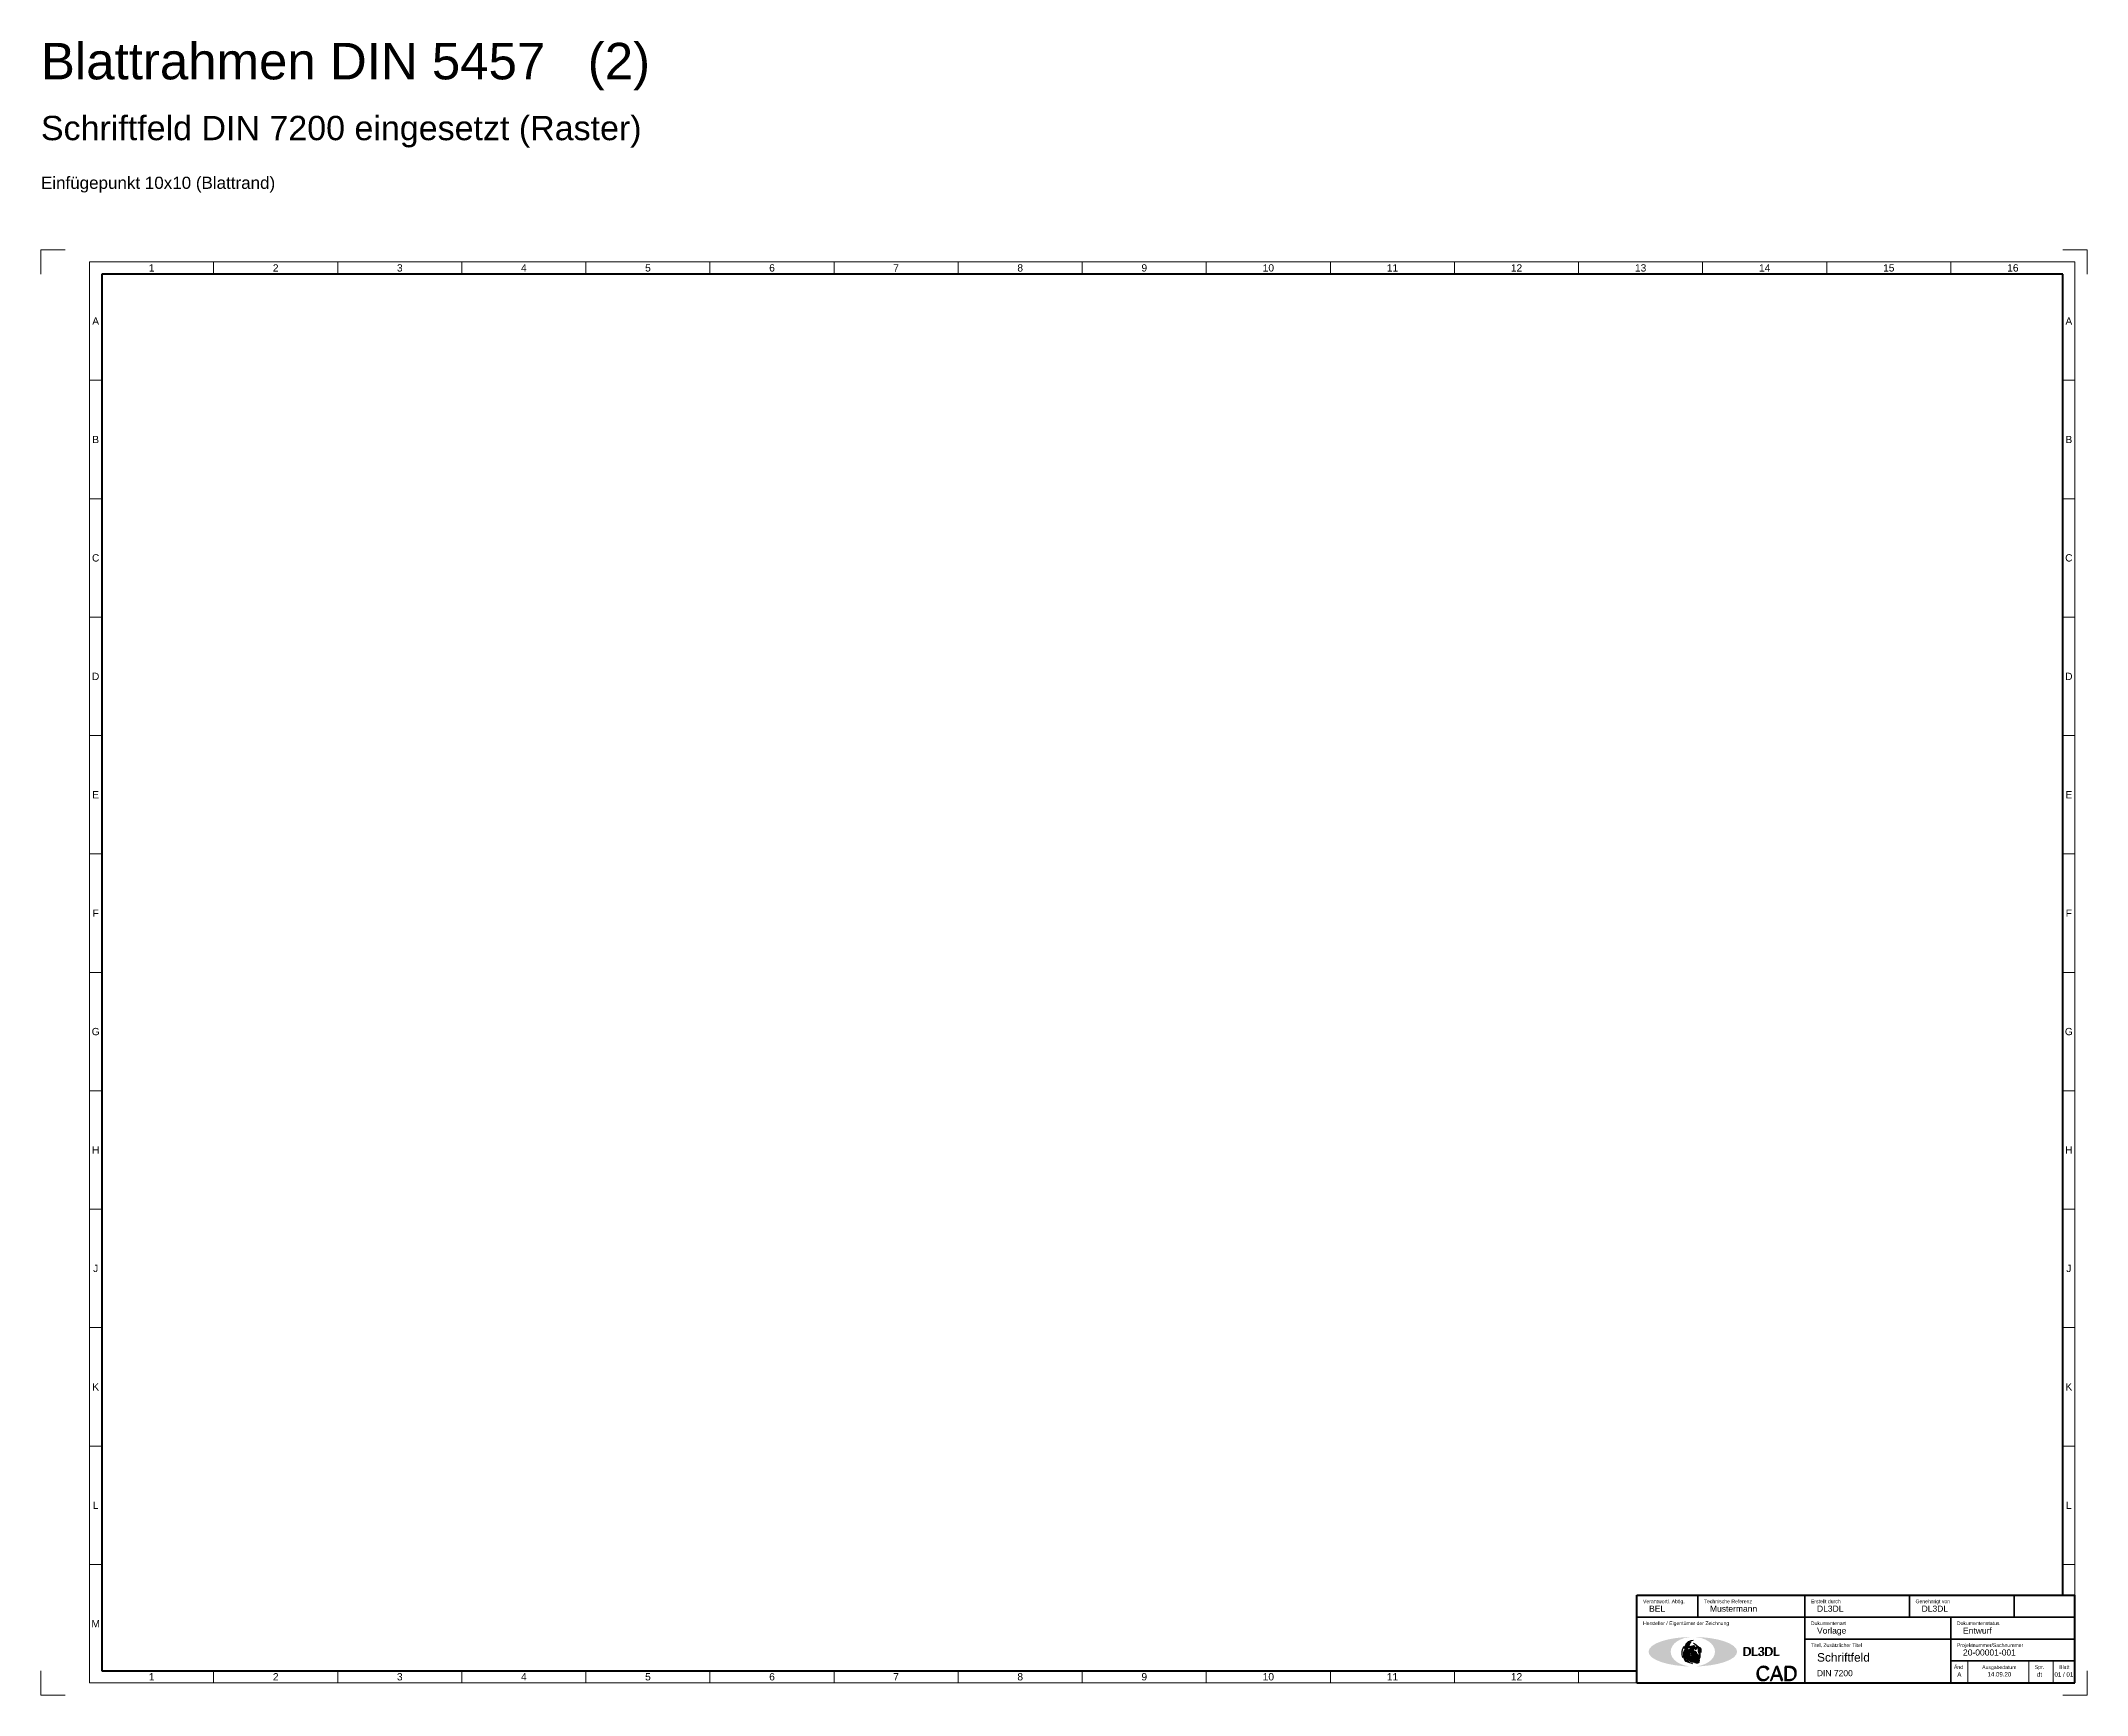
# Model space of a CAD drawing. Header units: millimetres. Extents: x 633 to 4785, y -1154 to 2521.
# Drawn here: x 1886 to 2727, y 880 to 1560 of the extents above; entities that cross this region are included whole.
import ezdxf
from ezdxf.enums import TextEntityAlignment as Align

# ---------------------------------------------------------------- set-up
doc = ezdxf.new("R2010")
doc.units = ezdxf.units.MM
doc.header["$LTSCALE"] = 5
doc.linetypes.add('AUSGEZOGEN', pattern=[0])
for name, color, linetype, lineweight, true_color in [('_Blattschnitt', 1, 'Continuous', 5, 0xff0000), ('_Legende', 7, 'Continuous', 5, 0x000000), ('_PK_0.18mm', 4, 'Continuous', 18, 0x00ffff), ('_PK_0.35mm', 4, 'Continuous', 35, 0x00ffff), ('_PK_0.70mm', 30, 'Continuous', 70, 0xff7f00), ('_PK_Text_ausgefüllt', 3, 'Continuous', 5, 0x00ff00), ('_PK_Text_Vorgabe', 1, 'Continuous', 5, 0xff0000), ('_Raster_0.18mm', 94, 'Continuous', 18, 0x008000), ('_Raster_1.00mm', 5, 'Continuous', 100, 0x0000ff), ('_Raster_Einteilung', 7, 'Continuous', 18, 0x000000), ('_Raster_txt', 7, 'Continuous', 5, 0x000000), ('pfoenix', 5, 'Continuous', 5, 0x0000ff)]:
    doc.layers.add(name, color=color, linetype=linetype, lineweight=lineweight, true_color=true_color)
for name, color, linetype, true_color in [('Logo', 5, 'Continuous', 0x0000ff), ('Logo Text', 1, 'Continuous', 0xff0000), ('Logo_a', 1, 'Continuous', 0xff0000), ('Logo_b', 30, 'Continuous', 0xff7f00), ('Logo_c', 12, 'Continuous', 0xaa0000)]:
    doc.layers.add(name, color=color, linetype=linetype, true_color=true_color)
doc.styles.add('textstyle1188', font='')
doc.styles.add('textstyle1189', font='')
doc.styles.add('textstyle1190', font='')
doc.styles.add('textstyle1502', font='')
doc.styles.add('textstyle1503', font='')
doc.styles.add('textstyle1504', font='')
doc.styles.add('textstyle1505', font='')
doc.styles.add('textstyle1506', font='')
doc.styles.add('textstyle1507', font='')
doc.styles.add('textstyle1508', font='')
doc.styles.add('textstyle1509', font='')
doc.styles.add('textstyle1510', font='')
doc.styles.add('textstyle1511', font='')
doc.styles.add('textstyle1512', font='')
doc.styles.add('textstyle1513', font='')
doc.styles.add('textstyle1514', font='')
doc.styles.add('textstyle1515', font='')
doc.styles.add('textstyle1516', font='')
doc.styles.add('textstyle1517', font='')
doc.styles.add('textstyle1518', font='')
doc.styles.add('textstyle1519', font='')
doc.styles.add('textstyle1520', font='')
doc.styles.add('textstyle1521', font='')
doc.styles.add('textstyle1522', font='')
doc.styles.add('textstyle1523', font='')
doc.styles.add('textstyle1524', font='')
doc.styles.add('textstyle1525', font='')
doc.styles.add('textstyle1526', font='')
doc.styles.add('textstyle1527', font='')
doc.styles.add('textstyle1528', font='')
doc.styles.add('textstyle1529', font='')
doc.styles.add('textstyle1530', font='')
doc.styles.add('textstyle1531', font='')
doc.styles.add('textstyle1532', font='')
doc.styles.add('textstyle1533', font='')
doc.styles.add('textstyle1534', font='')
doc.styles.add('textstyle1535', font='')
doc.styles.add('textstyle1536', font='')
doc.styles.add('textstyle1537', font='')
doc.styles.add('textstyle1538', font='')
doc.styles.add('textstyle1539', font='')
doc.styles.add('textstyle1540', font='')
doc.styles.add('textstyle1541', font='')
doc.styles.add('textstyle1542', font='')
doc.styles.add('textstyle1543', font='')
doc.styles.add('textstyle1544', font='')
doc.styles.add('textstyle1545', font='')
doc.styles.add('textstyle1546', font='')
doc.styles.add('textstyle1547', font='')
doc.styles.add('textstyle1548', font='')
doc.styles.add('textstyle1549', font='')
doc.styles.add('textstyle1550', font='')
doc.styles.add('textstyle1551', font='')
doc.styles.add('textstyle1552', font='')
doc.styles.add('textstyle50', font='')
doc.styles.add('textstyle51', font='')
doc.styles.add('textstyle52', font='')
doc.styles.add('textstyle53', font='')
doc.styles.add('textstyle54', font='')
doc.styles.add('textstyle55', font='')
doc.styles.add('textstyle56', font='')
doc.styles.add('textstyle57', font='')
doc.styles.add('textstyle58', font='')
doc.styles.add('textstyle59', font='')
doc.styles.add('textstyle60', font='')
doc.styles.add('textstyle61', font='')
doc.styles.add('textstyle62', font='')
doc.styles.add('textstyle63', font='')
doc.styles.add('textstyle64', font='')
doc.styles.add('textstyle65', font='')
doc.styles.add('textstyle66', font='')
doc.styles.add('textstyle67', font='')
doc.styles.add('textstyle68', font='')
doc.styles.add('textstyle69', font='')
doc.styles.add('textstyle70', font='')
doc.styles.add('textstyle71', font='')
doc.styles.add('textstyle72', font='')
doc.styles.add('textstyle73', font='')
doc.styles.add('textstyle74', font='')
doc.styles.add('textstyle75', font='')
doc.styles.add('textstyle76', font='')
doc.styles.add('textstyle77', font='')
doc.styles.add('textstyle78', font='')
doc.styles.add('textstyle79', font='')
doc.styles.get('textstyle1188').set_extended_font_data('Arial')
doc.styles.get('textstyle1189').set_extended_font_data('Arial')
doc.styles.get('textstyle1190').set_extended_font_data('Arial')
doc.styles.get('textstyle1502').set_extended_font_data('Arial')
doc.styles.get('textstyle1503').set_extended_font_data('Arial')
doc.styles.get('textstyle1504').set_extended_font_data('Arial')
doc.styles.get('textstyle1505').set_extended_font_data('Arial')
doc.styles.get('textstyle1506').set_extended_font_data('Arial')
doc.styles.get('textstyle1507').set_extended_font_data('Arial')
doc.styles.get('textstyle1508').set_extended_font_data('Arial')
doc.styles.get('textstyle1509').set_extended_font_data('Arial')
doc.styles.get('textstyle1510').set_extended_font_data('Arial')
doc.styles.get('textstyle1511').set_extended_font_data('Arial')
doc.styles.get('textstyle1512').set_extended_font_data('Arial')
doc.styles.get('textstyle1513').set_extended_font_data('Arial')
doc.styles.get('textstyle1514').set_extended_font_data('Arial')
doc.styles.get('textstyle1515').set_extended_font_data('Arial')
doc.styles.get('textstyle1516').set_extended_font_data('Arial')
doc.styles.get('textstyle1517').set_extended_font_data('Arial')
doc.styles.get('textstyle1518').set_extended_font_data('Arial')
doc.styles.get('textstyle1519').set_extended_font_data('Arial')
doc.styles.get('textstyle1520').set_extended_font_data('Arial')
doc.styles.get('textstyle1521').set_extended_font_data('Arial')
doc.styles.get('textstyle1522').set_extended_font_data('Arial')
doc.styles.get('textstyle1523').set_extended_font_data('Arial')
doc.styles.get('textstyle1524').set_extended_font_data('Arial')
doc.styles.get('textstyle1525').set_extended_font_data('Arial')
doc.styles.get('textstyle1526').set_extended_font_data('Arial')
doc.styles.get('textstyle1527').set_extended_font_data('Arial')
doc.styles.get('textstyle1528').set_extended_font_data('Arial')
doc.styles.get('textstyle1529').set_extended_font_data('Arial')
doc.styles.get('textstyle1530').set_extended_font_data('Arial')
doc.styles.get('textstyle1531').set_extended_font_data('Arial')
doc.styles.get('textstyle1532').set_extended_font_data('Arial')
doc.styles.get('textstyle1533').set_extended_font_data('Arial')
doc.styles.get('textstyle1534').set_extended_font_data('Arial')
doc.styles.get('textstyle1535').set_extended_font_data('Arial')
doc.styles.get('textstyle1536').set_extended_font_data('Arial')
doc.styles.get('textstyle1537').set_extended_font_data('Arial')
doc.styles.get('textstyle1538').set_extended_font_data('Arial')
doc.styles.get('textstyle1539').set_extended_font_data('Arial')
doc.styles.get('textstyle1540').set_extended_font_data('Arial')
doc.styles.get('textstyle1541').set_extended_font_data('Arial')
doc.styles.get('textstyle1542').set_extended_font_data('Arial')
doc.styles.get('textstyle1543').set_extended_font_data('Arial')
doc.styles.get('textstyle1544').set_extended_font_data('Arial')
doc.styles.get('textstyle1545').set_extended_font_data('Arial')
doc.styles.get('textstyle1546').set_extended_font_data('Arial')
doc.styles.get('textstyle1547').set_extended_font_data('Arial')
doc.styles.get('textstyle1548').set_extended_font_data('Arial')
doc.styles.get('textstyle1549').set_extended_font_data('Arial')
doc.styles.get('textstyle1550').set_extended_font_data('Arial')
doc.styles.get('textstyle1551').set_extended_font_data('Arial')
doc.styles.get('textstyle1552').set_extended_font_data('Arial')
doc.styles.get('textstyle50').set_extended_font_data('Arial')
doc.styles.get('textstyle51').set_extended_font_data('Arial')
doc.styles.get('textstyle52').set_extended_font_data('Arial')
doc.styles.get('textstyle53').set_extended_font_data('Arial')
doc.styles.get('textstyle54').set_extended_font_data('Arial')
doc.styles.get('textstyle55').set_extended_font_data('Arial')
doc.styles.get('textstyle56').set_extended_font_data('Arial')
doc.styles.get('textstyle57').set_extended_font_data('Arial')
doc.styles.get('textstyle58').set_extended_font_data('Arial')
doc.styles.get('textstyle59').set_extended_font_data('Arial')
doc.styles.get('textstyle60').set_extended_font_data('Arial')
doc.styles.get('textstyle61').set_extended_font_data('Arial')
doc.styles.get('textstyle62').set_extended_font_data('Arial')
doc.styles.get('textstyle63').set_extended_font_data('Arial')
doc.styles.get('textstyle64').set_extended_font_data('Arial')
doc.styles.get('textstyle65').set_extended_font_data('Arial')
doc.styles.get('textstyle66').set_extended_font_data('Arial')
doc.styles.get('textstyle67').set_extended_font_data('Arial')
doc.styles.get('textstyle68').set_extended_font_data('Arial')
doc.styles.get('textstyle69').set_extended_font_data('Arial')
doc.styles.get('textstyle70').set_extended_font_data('Arial')
doc.styles.get('textstyle71').set_extended_font_data('Arial')
doc.styles.get('textstyle72').set_extended_font_data('Arial')
doc.styles.get('textstyle73').set_extended_font_data('Arial')
doc.styles.get('textstyle74').set_extended_font_data('Arial')
doc.styles.get('textstyle75').set_extended_font_data('Arial')
doc.styles.get('textstyle76').set_extended_font_data('URW Chancery L')
doc.styles.get('textstyle77').set_extended_font_data('URW Chancery L')
doc.styles.get('textstyle78').set_extended_font_data('URW Chancery L')
doc.styles.get('textstyle79').set_extended_font_data('URW Chancery L')

msp = doc.modelspace()

# ---------------------------------------------------------------- texts
at = {"layer": '_Legende', "attachment_point": 1}
for s, insert, char_height, style in [('Blattrahmen DIN 5457   (2)', (1886.38, 1559.29), 15, 'textstyle1190'), ('Schriftfeld DIN 7200 eingesetzt (Raster)', (1886.38, 1529.29), 10, 'textstyle1188'), ('Einfügepunkt 10x10 (Blattrand)', (1886.38, 1504.29), 5, 'textstyle1189')]:
    msp.add_mtext(s, dxfattribs=dict(at, insert=insert, char_height=char_height, style=style))
at = {"layer": '_PK_Text_ausgefüllt', "linetype": 'AUSGEZOGEN', "lineweight": 5}
for s, height, style, p in [('BEL', 2.5, 'textstyle72', (2547.38, 915.79)), ('Mustermann', 2.5, 'textstyle73', (2572.38, 915.79)), ('DL3DL', 2.5, 'textstyle70', (2616.38, 915.79)), ('DL3DL', 2.5, 'textstyle71', (2659.38, 915.79)), ('Vorlage', 2.5, 'textstyle75', (2616.38, 906.79)), ('Entwurf', 2.5, 'textstyle74', (2676.38, 906.79)), ('Schriftfeld', 3.5, 'textstyle68', (2616.38, 895.79)), ('20-00001-001', 2.5, 'textstyle67', (2676.38, 897.79)), ('DIN 7200', 2.5, 'textstyle69', (2616.34, 889.29))]:
    msp.add_text(s, height=height, dxfattribs=dict(at, style=style)).set_placement(p, align=Align.MIDDLE_LEFT)
for s, style, p in [('A', 'textstyle66', (2674.89, 888.8)), ('14.09.20', 'textstyle65', (2691.34, 888.83)), ('dt', 'textstyle64', (2707.84, 888.77)), ('01 / 01', 'textstyle63', (2717.84, 888.77))]:
    msp.add_text(s, height=1.8, dxfattribs=dict(at, style=style)).set_placement(p, align=Align.MIDDLE_CENTER)
at = {"layer": '_PK_Text_Vorgabe', "linetype": 'AUSGEZOGEN', "lineweight": 5}
for s, style, p in [('Verantwortl. Abtlg.', 'textstyle62', (2544.88, 918.79)), ('Technische Referenz', 'textstyle61', (2569.88, 918.79)), ('Erstellt durch', 'textstyle60', (2613.88, 918.79)), ('Genehmigt von', 'textstyle57', (2656.88, 918.79)), ('Hersteller / Eigentümer der Zeichnung', 'textstyle58', (2544.88, 909.79)), ('Dukumentenart', 'textstyle59', (2613.88, 909.79)), ('Dokumentenstatus', 'textstyle56', (2673.88, 909.79)), ('Titel, Zusätzlicher Titel', 'textstyle55', (2613.88, 900.79)), ('Projektnummer/Sachnummer', 'textstyle54', (2673.88, 900.79)), ('Änd', 'textstyle53', (2672.67, 891.8)), ('Ausgabedatum', 'textstyle52', (2684.26, 891.72)), ('Spr.', 'textstyle51', (2705.88, 891.79)), ('Blatt', 'textstyle50', (2715.88, 891.79))]:
    msp.add_text(s, height=1.5, dxfattribs=dict(at, style=style)).set_placement(p, align=Align.MIDDLE_LEFT)
at = {"layer": '_Raster_txt', "char_height": 3, "attachment_point": 5}
for s, insert, style in [('1', (1931.88, 1466.79), 'textstyle1526'), ('2', (1982.88, 1466.79), 'textstyle1527'), ('3', (2033.88, 1466.79), 'textstyle1528'), ('4', (2084.88, 1466.79), 'textstyle1529'), ('5', (2135.88, 1466.79), 'textstyle1530'), ('6', (2186.88, 1466.79), 'textstyle1531'), ('7', (2237.88, 1466.79), 'textstyle1532'), ('8', (2288.88, 1466.79), 'textstyle1533'), ('9', (2339.88, 1466.79), 'textstyle1534'), ('10', (2390.88, 1466.79), 'textstyle1535'), ('11', (2441.88, 1466.79), 'textstyle1536'), ('12', (2492.88, 1466.79), 'textstyle1537'), ('13', (2543.88, 1466.79), 'textstyle1538'), ('14', (2594.88, 1466.79), 'textstyle1539'), ('15', (2645.88, 1466.79), 'textstyle1540'), ('16', (2696.88, 1466.79), 'textstyle1541'), ('A', (1908.88, 1444.95), 'textstyle1514'), ('A', (2719.88, 1444.95), 'textstyle1552'), ('B', (1908.88, 1396.29), 'textstyle1513'), ('B', (2719.88, 1396.29), 'textstyle1551'), ('C', (1908.88, 1347.62), 'textstyle1512'), ('C', (2719.88, 1347.62), 'textstyle1550'), ('D', (1908.88, 1298.95), 'textstyle1511'), ('D', (2719.88, 1298.95), 'textstyle1549'), ('E', (1908.88, 1250.29), 'textstyle1510'), ('E', (2719.88, 1250.29), 'textstyle1548'), ('F', (1908.88, 1201.62), 'textstyle1509'), ('F', (2719.88, 1201.62), 'textstyle1547'), ('G', (1908.88, 1152.95), 'textstyle1508'), ('G', (2719.88, 1152.95), 'textstyle1546'), ('H', (1908.88, 1104.29), 'textstyle1507'), ('H', (2719.88, 1104.29), 'textstyle1545'), ('J', (1908.88, 1055.62), 'textstyle1506'), ('J', (2719.88, 1055.62), 'textstyle1544'), ('K', (1908.88, 1006.95), 'textstyle1505'), ('K', (2719.88, 1006.95), 'textstyle1543'), ('L', (1908.88, 958.29), 'textstyle1504'), ('L', (2719.88, 958.29), 'textstyle1542'), ('M', (1908.88, 909.62), 'textstyle1503'), ('1', (1931.88, 887.79), 'textstyle1502'), ('2', (1982.88, 887.79), 'textstyle1515'), ('3', (2033.88, 887.79), 'textstyle1516'), ('4', (2084.88, 887.79), 'textstyle1517'), ('5', (2135.88, 887.79), 'textstyle1518'), ('6', (2186.88, 887.79), 'textstyle1519'), ('7', (2237.88, 887.79), 'textstyle1520'), ('8', (2288.88, 887.79), 'textstyle1521'), ('9', (2339.88, 887.79), 'textstyle1522'), ('10', (2390.88, 887.79), 'textstyle1523'), ('11', (2441.88, 887.79), 'textstyle1524'), ('12', (2492.88, 887.79), 'textstyle1525')]:
    msp.add_mtext(s, dxfattribs=dict(at, insert=insert, style=style))
at = {"layer": 'Logo', "attachment_point": 5}
for s, insert, char_height, style in [('DL3DL\\P', (2593.25, 898.11), 3.641, 'textstyle78'), ('CAD\\P', (2599.63, 888.95), 6.069, 'textstyle76')]:
    msp.add_mtext(s, dxfattribs=dict(at, insert=insert, char_height=char_height, style=style))
at = {"layer": 'Logo Text', "attachment_point": 5}
for s, insert, char_height, style in [('DL3DL\\P', (2593.61, 898.22), 3.641, 'textstyle79'), ('CAD\\P', (2599.91, 889.28), 6.069, 'textstyle77')]:
    msp.add_mtext(s, dxfattribs=dict(at, insert=insert, char_height=char_height, style=style))

# ---------------------------------------------------------------- hatches: boundary and pattern name
at = {"layer": 'Logo_a'}
h = msp.add_hatch(color=256, dxfattribs=at)
edge = h.paths.add_edge_path()
edge.add_ellipse((2565.34, 898.11), major_axis=(15.17, 0), ratio=0.4, start_angle=0, end_angle=360)
edge = h.paths.add_edge_path()
edge.add_ellipse((2565.34, 898.11), major_axis=(12.14, 0), ratio=0.5, start_angle=0, end_angle=360)
at = {"layer": 'Logo_b'}
h = msp.add_hatch(color=256, dxfattribs=at)
edge = h.paths.add_edge_path()
edge.add_ellipse((2565.34, 898.11), major_axis=(12.14, 0), ratio=0.5, start_angle=0, end_angle=360)
edge = h.paths.add_edge_path()
edge.add_ellipse((2565.34, 898.11), major_axis=(9.1, 0), ratio=0.666667, start_angle=0, end_angle=360)
at = {"layer": 'Logo_c'}
h = msp.add_hatch(color=256, dxfattribs=at)
edge = h.paths.add_edge_path()
edge.add_ellipse((2565.34, 898.11), major_axis=(15.17, 0), ratio=0.4, start_angle=0, end_angle=360)
edge = h.paths.add_edge_path()
edge.add_ellipse((2565.34, 898.11), major_axis=(18.21, 0), ratio=0.333333, start_angle=0, end_angle=360)
at = {"layer": 'pfoenix'}
h = msp.add_hatch(color=256, dxfattribs=at)
edge = h.paths.add_edge_path()
edge.add_spline(control_points=[(2561.79, 900.21), (2560.11, 898.61), (2560.92, 895.93), (2561.28, 895.75)], knot_values=[0, 0, 0, 0, 1, 1, 1, 1], degree=3, periodic=0)
edge.add_spline(control_points=[(2561.28, 895.75), (2561.17, 895.84), (2560.36, 898.53), (2561.79, 900.21)], knot_values=[0, 0, 0, 0, 1, 1, 1, 1], degree=3, periodic=0)
h = msp.add_hatch(color=256, dxfattribs=at)
edge = h.paths.add_edge_path()
edge.add_spline(control_points=[(2564.07, 897.31), (2564.49, 897.05), (2564.19, 896.55), (2564.19, 896.55), (2564.19, 896.55), (2564.3, 896.3), (2564.96, 896.29), (2564.86, 896.9), (2564.73, 897.31), (2564.19, 897.86), (2563.75, 898.22), (2563.59, 898.71), (2563.91, 899.22), (2564.44, 899.56), (2564.53, 899.7), (2564.46, 899.88), (2564.16, 899.87), (2563.89, 899.8), (2563.67, 899.92), (2563.72, 900.29), (2564.07, 900.47), (2564.08, 900.48), (2564.08, 900.47), (2563.98, 900.31), (2563.83, 900.19), (2563.96, 900.08), (2564.36, 900.19), (2564.83, 900.45), (2565.68, 900.63), (2565.99, 900.59), (2566.03, 900.51), (2566.07, 900.24), (2565.97, 900.01), (2566.39, 900.06), (2566.68, 899.93), (2566.92, 899.68), (2566.86, 899.28), (2566.58, 898.93), (2566.47, 898.84), (2566.47, 898.84), (2566.44, 899.05), (2566.37, 899.27), (2566.12, 899.32), (2565.78, 899.26), (2565.62, 898.93), (2565.64, 898.51), (2565.95, 898.38), (2566.57, 898.17), (2566.86, 897.79)], knot_values=[0, 0, 0, 0, 1, 2, 3, 4, 5, 6, 7, 8, 9, 10, 11, 12, 13, 14, 15, 16, 17, 18, 19, 20, 21, 22, 23, 24, 25, 26, 27, 28, 29, 30, 31, 32, 33, 34, 35, 36, 37, 38, 39, 40, 41, 42, 43, 44, 45, 46, 46, 46, 46], degree=3, periodic=0)
edge.add_spline(control_points=[(2566.86, 897.79), (2567.14, 897.3), (2567.34, 896.61), (2567.23, 895.95), (2566.99, 895.35), (2566.77, 894.98), (2566.77, 894.98), (2567.49, 895.42), (2567.69, 896.16), (2567.68, 896.72), (2567.61, 896.88), (2567.82, 896.5), (2567.85, 895.83), (2567.71, 895.41), (2567.13, 894.33), (2566.52, 893.93), (2565.83, 893.74), (2565, 893.73), (2564.48, 893.99), (2564.48, 893.99), (2564.48, 893.99)], knot_values=[0, 0, 0, 0, 1, 2, 3, 4, 5, 6, 7, 8, 9, 10, 11, 12, 13, 14, 15, 16, 17, 18, 18, 18, 18], degree=3, periodic=0)
edge.add_spline(control_points=[(2564.48, 893.99), (2564.48, 893.99), (2564.42, 893.95), (2560.36, 898.61), (2564.56, 901.97)], knot_values=[0, 0, 0, 0, 1, 2, 2, 2, 2], degree=3, periodic=0)
edge.add_spline(control_points=[(2564.56, 901.97), (2562.72, 899.57), (2564.07, 897.31), (2564.07, 897.31), (2564.07, 897.31), (2564.07, 897.31), (2564.07, 897.31)], knot_values=[0, 0, 0, 0, 1, 2, 3, 4, 4, 4, 4], degree=3, periodic=0)
h = msp.add_hatch(color=256, dxfattribs=at)
edge = h.paths.add_edge_path()
edge.add_spline(control_points=[(2563.94, 902.04), (2561.86, 897.99), (2563.8, 893.77), (2563.79, 893.75), (2563.79, 893.75), (2560.78, 898.05), (2563.94, 902.04), (2563.94, 902.04), (2563.94, 902.04)], knot_values=[0, 0, 0, 0, 1, 2, 3, 4, 5, 6, 6, 6, 6], degree=3, periodic=0)
h = msp.add_hatch(color=256, dxfattribs=at)
edge = h.paths.add_edge_path()
edge.add_spline(control_points=[(2565.64, 902.8), (2562.85, 902.12), (2561.83, 899.45), (2561.83, 899.45)], knot_values=[0, 0, 0, 0, 1, 1, 1, 1], degree=3, periodic=0)
edge.add_spline(control_points=[(2561.83, 899.45), (2561.86, 899.65), (2562.24, 902.79), (2565.64, 902.8)], knot_values=[0, 0, 0, 0, 1, 1, 1, 1], degree=3, periodic=0)
h = msp.add_hatch(color=256, dxfattribs=at)
edge = h.paths.add_edge_path()
edge.add_spline(control_points=[(2567.49, 898.82), (2567.55, 898.48), (2567.59, 898.21), (2567.62, 897.79), (2567.63, 897.46), (2567.62, 897.46), (2567.62, 897.46), (2567.77, 897.91), (2567.77, 898.43), (2567.66, 899.37), (2567.36, 900.23), (2567.11, 900.65), (2566.4, 901.23), (2565.45, 901.65), (2565.45, 901.65), (2565.45, 901.65)], knot_values=[0, 0, 0, 0, 1, 2, 3, 4, 5, 6, 7, 8, 9, 10, 11, 12, 13, 13, 13, 13], degree=3, periodic=0)
edge.add_spline(control_points=[(2565.45, 901.65), (2566.02, 901.36), (2566.34, 901.03), (2566.68, 900.6), (2567.02, 900.15), (2567.35, 899.43), (2567.49, 898.82)], knot_values=[0, 0, 0, 0, 1, 2, 3, 4, 4, 4, 4], degree=3, periodic=0)
h = msp.add_hatch(color=256, dxfattribs=at)
edge = h.paths.add_edge_path()
edge.add_spline(control_points=[(2568.4, 896.56), (2568.37, 896.03), (2568.21, 895.31), (2567.98, 894.91), (2567.48, 894.44), (2567.2, 894.17), (2567.19, 894.17), (2567.4, 894.53), (2567.68, 894.98), (2567.84, 895.41), (2567.85, 895.83), (2567.66, 896.79)], knot_values=[0, 0, 0, 0, 1, 2, 3, 4, 5, 6, 7, 8, 9, 9, 9, 9], degree=3, periodic=0)
edge.add_spline(control_points=[(2567.66, 896.79), (2567.93, 896.93), (2567.98, 897.22), (2568.01, 898.11), (2567.96, 898.9), (2567.94, 899.33), (2567.67, 900.19), (2567.5, 900.3), (2567.98, 899.69), (2568.13, 899.27), (2568.3, 898.68), (2568.38, 898.1), (2568.42, 897.3), (2568.4, 896.56)], knot_values=[0, 0, 0, 0, 1, 2, 3, 4, 5, 6, 7, 8, 9, 10, 11, 11, 11, 11], degree=3, periodic=0)
h = msp.add_hatch(color=256, dxfattribs=at)
edge = h.paths.add_edge_path()
edge.add_spline(control_points=[(2568.77, 897.77), (2568.76, 898.33), (2568.69, 898.69), (2568.6, 899.11), (2568.43, 899.45), (2568.06, 899.98), (2568.06, 899.98), (2568.06, 899.98)], knot_values=[0, 0, 0, 0, 1, 2, 3, 4, 5, 5, 5, 5], degree=3, periodic=0)
edge.add_spline(control_points=[(2568.06, 899.98), (2568.94, 899.55), (2568.77, 897.77), (2568.77, 897.77), (2568.77, 897.77)], knot_values=[0, 0, 0, 0, 1, 2, 2, 2, 2], degree=3, periodic=0)
h = msp.add_hatch(color=256, dxfattribs=at)
edge = h.paths.add_edge_path()
edge.add_spline(control_points=[(2561.59, 898.53), (2561.69, 894.56), (2565.15, 893.19), (2565.15, 893.19), (2565.15, 893.19), (2561.27, 894.15), (2561.62, 898.48), (2561.62, 898.48), (2561.59, 898.53)], knot_values=[0, 0, 0, 0, 1, 2, 3, 4, 5, 6, 6, 6, 6], degree=3, periodic=0)
h = msp.add_hatch(color=256, dxfattribs=at)
edge = h.paths.add_edge_path()
edge.add_spline(control_points=[(2566.25, 893.56), (2566.62, 893.41), (2567.25, 893.4), (2567.59, 893.49), (2567.9, 893.84), (2568.09, 894.31), (2568.12, 894.67), (2568.15, 894.83), (2568.15, 894.83), (2568.15, 894.83), (2568.03, 894.51), (2567.93, 894.4), (2567.68, 894.09), (2567.41, 893.91), (2567.15, 893.8), (2566.76, 893.68), (2566.38, 893.65), (2566.25, 893.65), (2566.11, 893.66), (2566.11, 893.65), (2566.11, 893.65), (2566.19, 893.59), (2566.25, 893.56), (2566.25, 893.56), (2566.25, 893.56)], knot_values=[0, 0, 0, 0, 1, 2, 3, 4, 5, 6, 7, 8, 9, 10, 11, 12, 13, 14, 15, 16, 17, 18, 19, 20, 21, 22, 22, 22, 22], degree=3, periodic=0)

# ---------------------------------------------------------------- linework, layer by layer
at = {"layer": '_Blattschnitt'}
for p, q in [((1886.38, 1474.29), (1896.38, 1474.29)), ((1886.38, 1474.29), (1886.38, 1464.29)), ((2727.38, 1474.29), (2717.38, 1474.29)), ((2727.38, 1474.29), (2727.38, 1464.29)), ((1886.38, 880.29), (1886.38, 890.29)), ((2727.38, 880.29), (2727.38, 890.29)), ((1886.38, 880.29), (1896.38, 880.29)), ((2727.38, 880.29), (2717.38, 880.29))]:
    msp.add_line(p, q, dxfattribs=at)
at = {"layer": '_PK_0.18mm', "linetype": 'AUSGEZOGEN', "lineweight": 18}
for p, q in [((2678.38, 885.29), (2678.38, 894.29)), ((2703.38, 885.29), (2703.38, 894.29)), ((2713.38, 885.29), (2713.38, 894.29))]:
    msp.add_line(p, q, dxfattribs=at)
at = {"layer": '_PK_0.35mm', "linetype": 'AUSGEZOGEN'}
for p, q in [((2567.38, 912.29), (2567.38, 921.29)), ((2611.38, 885.29), (2611.38, 921.29)), ((2654.38, 912.29), (2654.38, 921.29)), ((2697.38, 912.29), (2697.38, 921.29)), ((2542.38, 912.29), (2722.38, 912.29)), ((2671.38, 885.29), (2671.38, 912.29)), ((2611.38, 903.29), (2722.38, 903.29)), ((2671.38, 894.29), (2722.38, 894.29))]:
    msp.add_line(p, q, dxfattribs=at)
at = {"layer": '_PK_0.70mm', "linetype": 'AUSGEZOGEN', "lineweight": 70}
for p, q in [((2542.38, 921.29), (2722.38, 921.29)), ((2542.38, 885.29), (2542.38, 921.29)), ((2722.38, 885.29), (2722.38, 921.29)), ((2542.38, 885.29), (2722.38, 885.29))]:
    msp.add_line(p, q, dxfattribs=at)
at = {"layer": '_Raster_0.18mm'}
for p, q in [((2722.38, 1469.29), (1906.38, 1469.29)), ((1906.38, 1469.29), (1906.38, 885.29)), ((2722.38, 921.29), (2722.38, 1469.29)), ((1906.38, 885.29), (2542.38, 885.29))]:
    msp.add_line(p, q, dxfattribs=at)
at = {"layer": '_Raster_1.00mm'}
for p, q in [((2717.38, 1464.29), (1911.38, 1464.29)), ((1911.38, 1464.29), (1911.38, 890.29)), ((2717.38, 921.29), (2717.38, 1464.29)), ((1911.38, 890.29), (2542.38, 890.29))]:
    msp.add_line(p, q, dxfattribs=at)
at = {"layer": '_Raster_Einteilung'}
for p, q in [((1957.38, 1469.29), (1957.38, 1464.29)), ((2008.38, 1469.29), (2008.38, 1464.29)), ((2059.38, 1469.29), (2059.38, 1464.29)), ((2110.38, 1469.29), (2110.38, 1464.29)), ((2161.38, 1469.29), (2161.38, 1464.29)), ((2212.38, 1469.29), (2212.38, 1464.29)), ((2263.38, 1469.29), (2263.38, 1464.29)), ((2314.38, 1469.29), (2314.38, 1464.29)), ((2365.38, 1469.29), (2365.38, 1464.29)), ((2416.38, 1469.29), (2416.38, 1464.29)), ((2467.38, 1469.29), (2467.38, 1464.29)), ((2518.38, 1469.29), (2518.38, 1464.29)), ((2569.38, 1469.29), (2569.38, 1464.29)), ((2620.38, 1469.29), (2620.38, 1464.29)), ((2671.38, 1469.29), (2671.38, 1464.29)), ((1906.38, 1420.62), (1911.38, 1420.62)), ((2717.38, 1420.62), (2722.38, 1420.62)), ((1906.38, 1371.95), (1911.38, 1371.95)), ((2717.38, 1371.95), (2722.38, 1371.95)), ((1906.38, 1323.29), (1911.38, 1323.29)), ((2717.38, 1323.29), (2722.38, 1323.29)), ((1906.38, 1274.62), (1911.38, 1274.62)), ((2717.38, 1274.62), (2722.38, 1274.62)), ((1906.38, 1225.95), (1911.38, 1225.95)), ((2717.38, 1225.95), (2722.38, 1225.95)), ((1906.38, 1177.29), (1911.38, 1177.29)), ((2717.38, 1177.29), (2722.38, 1177.29)), ((1906.38, 1128.62), (1911.38, 1128.62)), ((2717.38, 1128.62), (2722.38, 1128.62)), ((1906.38, 1079.95), (1911.38, 1079.95)), ((2717.38, 1079.95), (2722.38, 1079.95)), ((1906.38, 1031.29), (1911.38, 1031.29)), ((2717.38, 1031.29), (2722.38, 1031.29)), ((1906.38, 982.62), (1911.38, 982.62)), ((2717.38, 982.62), (2722.38, 982.62)), ((1906.38, 933.95), (1911.38, 933.95)), ((2717.38, 933.95), (2722.38, 933.95)), ((1957.38, 890.29), (1957.38, 885.29)), ((2008.38, 890.29), (2008.38, 885.29)), ((2059.38, 890.29), (2059.38, 885.29)), ((2110.38, 890.29), (2110.38, 885.29)), ((2161.38, 890.29), (2161.38, 885.29)), ((2212.38, 890.29), (2212.38, 885.29)), ((2263.38, 890.29), (2263.38, 885.29)), ((2314.38, 890.29), (2314.38, 885.29)), ((2365.38, 890.29), (2365.38, 885.29)), ((2416.38, 890.29), (2416.38, 885.29)), ((2467.38, 890.29), (2467.38, 885.29)), ((2518.38, 890.29), (2518.38, 885.29))]:
    msp.add_line(p, q, dxfattribs=at)
at = {"layer": 'pfoenix'}
for points in [[(2561.79, 900.21), (2560.11, 898.61), (2560.92, 895.93), (2561.28, 895.75)], [(2564.56, 901.97), (2560.36, 898.61), (2564.42, 893.95), (2564.48, 893.99), (2564.48, 893.99)], [(2561.79, 900.21), (2560.36, 898.53), (2561.17, 895.84), (2561.28, 895.75)], [(2563.94, 902.04), (2561.86, 897.99), (2563.8, 893.77), (2563.79, 893.75), (2563.79, 893.75), (2560.78, 898.05), (2563.94, 902.04), (2563.94, 902.04), (2563.94, 902.04)], [(2565.64, 902.8), (2562.24, 902.79), (2561.86, 899.65), (2561.83, 899.45)], [(2565.64, 902.8), (2562.85, 902.12), (2561.83, 899.45), (2561.83, 899.45)], [(2564.56, 901.97), (2562.72, 899.57), (2564.07, 897.31), (2564.07, 897.31), (2564.07, 897.31), (2564.07, 897.31), (2564.07, 897.31)], [(2564.07, 897.31), (2564.49, 897.05), (2564.19, 896.55), (2564.19, 896.55), (2564.19, 896.55), (2564.3, 896.3), (2564.96, 896.29), (2564.86, 896.9), (2564.73, 897.31), (2564.19, 897.86), (2563.75, 898.22), (2563.59, 898.71), (2563.91, 899.22), (2564.44, 899.56), (2564.53, 899.7), (2564.46, 899.88), (2564.16, 899.87), (2563.89, 899.8), (2563.67, 899.92), (2563.72, 900.29), (2564.07, 900.47), (2564.08, 900.48), (2564.08, 900.47), (2563.98, 900.31), (2563.83, 900.19), (2563.96, 900.08), (2564.36, 900.19), (2564.83, 900.45), (2565.68, 900.63), (2565.99, 900.59), (2566.03, 900.51), (2566.07, 900.24), (2565.97, 900.01), (2566.39, 900.06), (2566.68, 899.93), (2566.92, 899.68), (2566.86, 899.28), (2566.58, 898.93), (2566.47, 898.84), (2566.47, 898.84), (2566.44, 899.05), (2566.37, 899.27), (2566.12, 899.32), (2565.78, 899.26), (2565.62, 898.93), (2565.64, 898.51), (2565.95, 898.38), (2566.57, 898.17), (2566.86, 897.79)], [(2565.45, 901.65), (2566.02, 901.36), (2566.34, 901.03), (2566.68, 900.6), (2567.02, 900.15), (2567.35, 899.43), (2567.49, 898.82)], [(2567.49, 898.82), (2567.55, 898.48), (2567.59, 898.21), (2567.62, 897.79), (2567.63, 897.46), (2567.62, 897.46), (2567.62, 897.46), (2567.77, 897.91), (2567.77, 898.43), (2567.66, 899.37), (2567.36, 900.23), (2567.11, 900.65), (2566.4, 901.23), (2565.45, 901.65), (2565.45, 901.65), (2565.45, 901.65)], [(2567.66, 896.79), (2567.93, 896.93), (2567.98, 897.22), (2568.01, 898.11), (2567.96, 898.9), (2567.94, 899.33), (2567.67, 900.19), (2567.5, 900.3), (2567.98, 899.69), (2568.13, 899.27), (2568.3, 898.68), (2568.38, 898.1), (2568.42, 897.3), (2568.4, 896.56)], [(2568.06, 899.98), (2568.94, 899.55), (2568.77, 897.77), (2568.77, 897.77), (2568.77, 897.77)], [(2568.77, 897.77), (2568.76, 898.33), (2568.69, 898.69), (2568.6, 899.11), (2568.43, 899.45), (2568.06, 899.98), (2568.06, 899.98), (2568.06, 899.98)], [(2561.59, 898.53), (2561.69, 894.56), (2565.15, 893.19), (2565.15, 893.19), (2565.15, 893.19), (2561.27, 894.15), (2561.62, 898.48), (2561.62, 898.48), (2561.59, 898.53)], [(2566.86, 897.79), (2567.14, 897.3), (2567.34, 896.61), (2567.23, 895.95), (2566.99, 895.35), (2566.77, 894.98), (2566.77, 894.98), (2567.49, 895.42), (2567.69, 896.16), (2567.68, 896.72), (2567.61, 896.88), (2567.82, 896.5), (2567.85, 895.83), (2567.71, 895.41), (2567.13, 894.33), (2566.52, 893.93), (2565.83, 893.74), (2565, 893.73), (2564.48, 893.99), (2564.48, 893.99), (2564.48, 893.99)], [(2566.25, 893.56), (2566.62, 893.41), (2567.25, 893.4), (2567.59, 893.49), (2567.9, 893.84), (2568.09, 894.31), (2568.12, 894.67), (2568.15, 894.83), (2568.15, 894.83), (2568.15, 894.83), (2568.03, 894.51), (2567.93, 894.4), (2567.68, 894.09), (2567.41, 893.91), (2567.15, 893.8), (2566.76, 893.68), (2566.38, 893.65), (2566.25, 893.65), (2566.11, 893.66), (2566.11, 893.65), (2566.11, 893.65), (2566.19, 893.59), (2566.25, 893.56), (2566.25, 893.56), (2566.25, 893.56)], [(2568.4, 896.56), (2568.37, 896.03), (2568.21, 895.31), (2567.98, 894.91), (2567.48, 894.44), (2567.2, 894.17), (2567.19, 894.17), (2567.4, 894.53), (2567.68, 894.98), (2567.84, 895.41), (2567.85, 895.83), (2567.66, 896.79)]]:
    msp.add_open_spline(points, degree=3, dxfattribs=at)

msp.set_redraw_order([(e.dxf.handle, doc.entitydb.next_handle()) for e in msp.query("TEXT MTEXT ATTDEF DIMENSION ARC_DIMENSION")])  # texts and dimensions are drawn at this point

doc.saveas('drawing.dxf')
